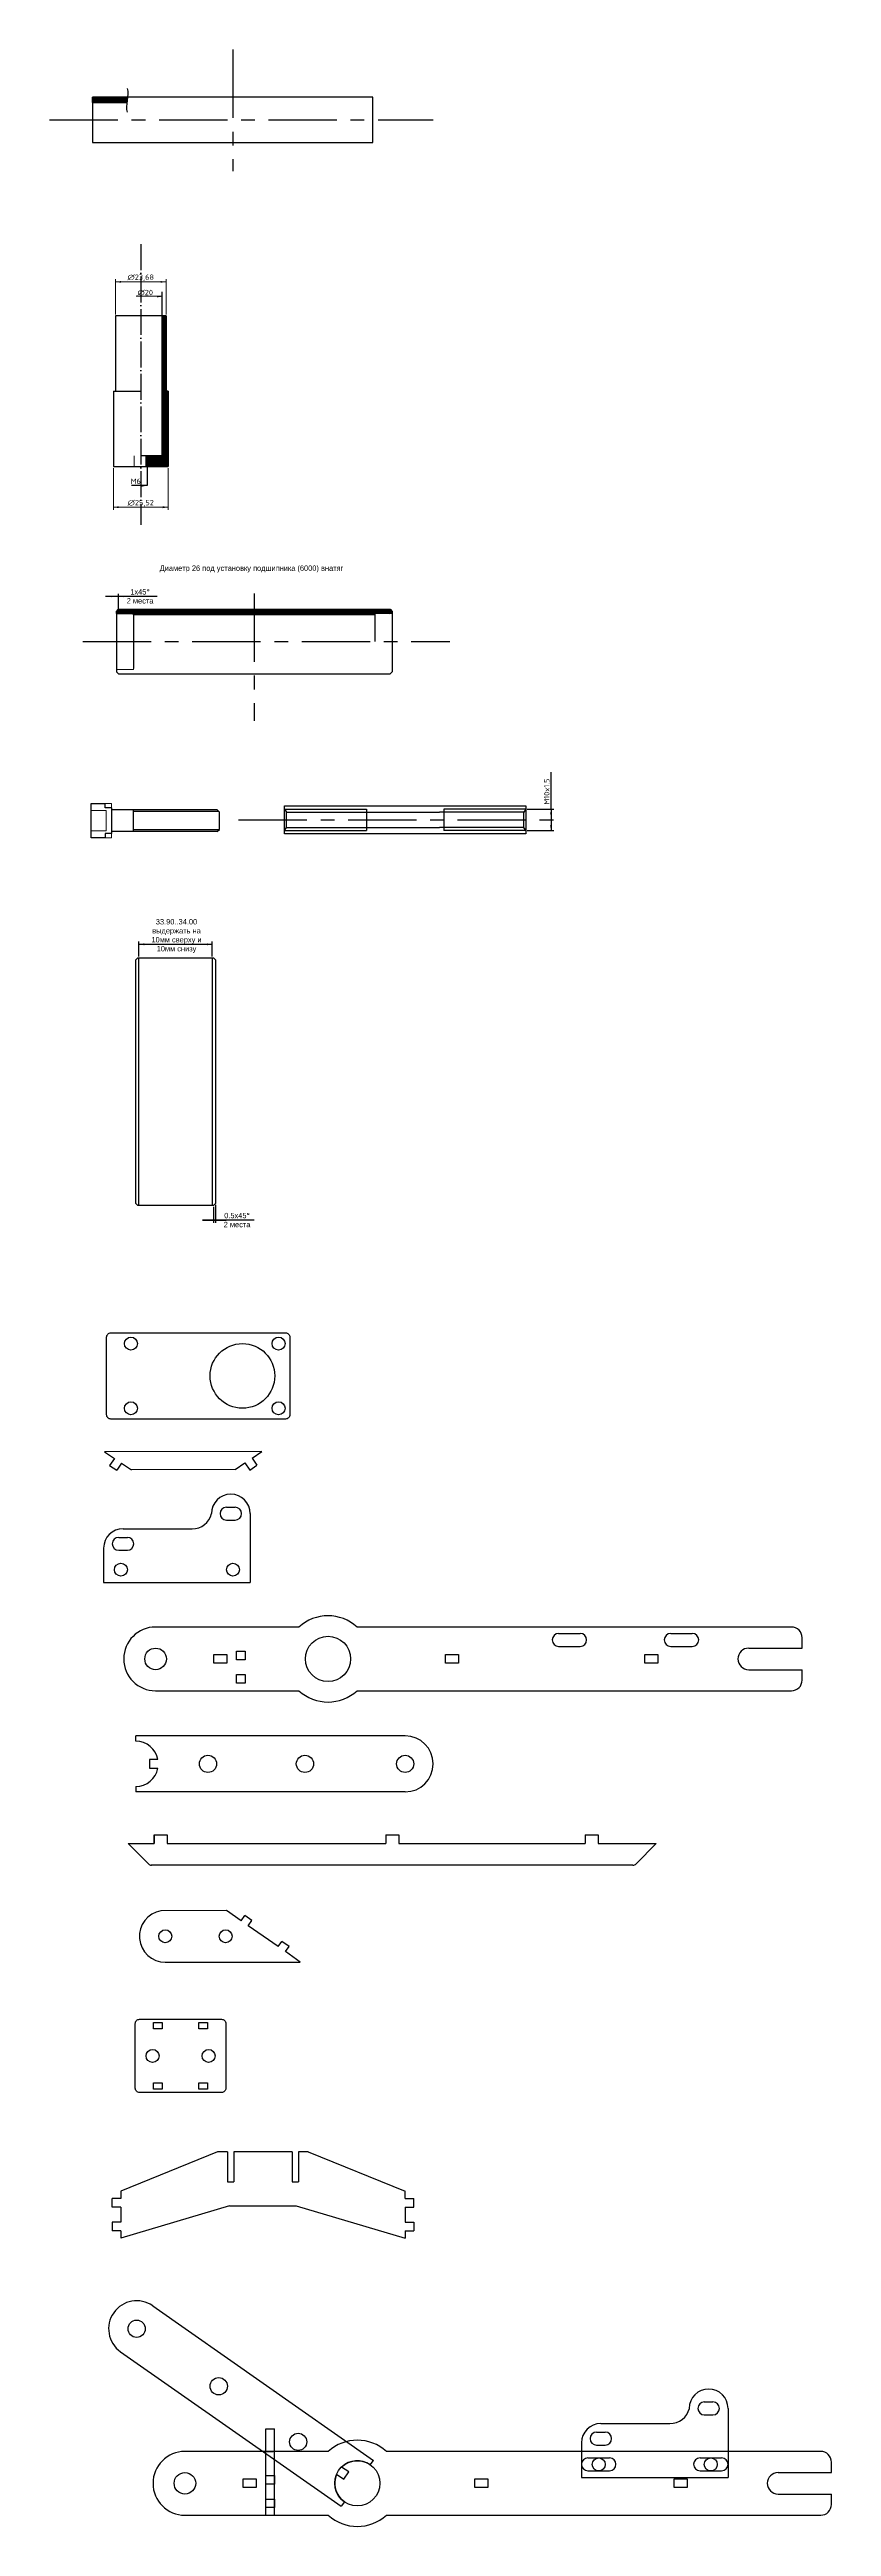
# Model space of a CAD drawing. Header units: millimetres. Extents: x 0 to 4369, y 0 to 3265.
# Drawn here: x 2271 to 2634, y 2116 to 3265 of the extents above; entities that cross this region are included whole.
import ezdxf

# ---------------------------------------------------------------- set-up
doc = ezdxf.new("R2010")
doc.units = ezdxf.units.MM
for name, pattern in [('ACAD_ISO02W100', [15, 12, -3]), ('ACAD_ISO04W100', [30, 24, -2.95, 0.1, -2.95]), ('CENTER', [50.8, 31.75, -6.35, 6.35, -6.35])]:
    doc.linetypes.add(name, pattern=pattern)
doc.layers.get('0').update_dxf_attribs({"true_color": 0xffffff})
doc.layers.add('Axis', color=7, linetype='CENTER', true_color=0xffffff)
for name, color, linetype, lineweight, true_color in [('Dims', 7, 'Continuous', 9, 0x000000), ('Main', 7, 'Continuous', 25, 0x000000), ('Unvisible', 7, 'ACAD_ISO02W100', 5, 0x000000)]:
    doc.layers.add(name, color=color, linetype=linetype, lineweight=lineweight, true_color=true_color)
doc.styles.add('textstyle0', font='')
doc.styles.add('textstyle2', font='')
doc.styles.add('textstyle3', font='')
doc.styles.add('textstyle4', font='')
doc.styles.add('textstyle5', font='')
doc.styles.add('textstyle6', font='')
doc.styles.add('textstyle7', font='')
doc.styles.add('textstyle8', font='')
doc.styles.add('textstyle9', font='')
doc.styles.get('textstyle0').set_extended_font_data('Standard')
doc.styles.get('textstyle2').set_extended_font_data('Cyrillic_II')
doc.styles.get('textstyle3').set_extended_font_data('Standard')
doc.styles.get('textstyle4').set_extended_font_data('Standard')
doc.styles.get('textstyle5').set_extended_font_data('Standard')
doc.styles.get('textstyle6').set_extended_font_data('Cyrillic_II')
doc.styles.get('textstyle7').set_extended_font_data('Standard')
doc.styles.get('textstyle8').set_extended_font_data('Cyrillic_II')
doc.styles.get('textstyle9').set_extended_font_data('Cyrillic_II')
pattern_1 = [(45, (0, 0), (-0.0883883476, 0.0883883476), [])]

# ---------------------------------------------------------------- blocks, each defined once
blk = doc.blocks.new('КреплениеТормоза')
for points in [[(-5, 3), (5, 3)], [(47, 3), (57, 3)], [(-5, -3), (5, -3)], [(47, -3), (57, -3)]]:
    blk.add_lwpolyline(points)
for centre, start, end in [((-5, 0), 90, 270), ((5, 0), 270, 90), ((47, 0), 90, 270), ((57, 0), 270, 90)]:
    blk.add_arc(centre, 3, start, end)
blk = doc.blocks.new('Balance')
for p, q in [((-13.5, 14.8), (-80, 14.8)), ((215, 14.8), (13.5, 14.8)), ((195.2, 5), (220, 5)), ((220, 5), (220, 9.8)), ((195.2, -5), (220, -5)), ((220, -9.8), (220, -5)), ((-80, -14.8), (-13.5, -14.8)), ((13.5, -14.8), (215, -14.8))]:
    blk.add_line(p, q)
for points in [[(-53, -2), (-53, 2), (-47, 2), (-47, -2), (-53, -2)], [(-42.5, 3.6), (-38.5, 3.6), (-38.5, -0.4), (-42.5, -0.4), (-42.5, 3.6)], [(54.5, -2), (54.5, 2), (60.5, 2), (60.5, -2), (54.5, -2)], [(147, -2), (147, 2), (153, 2), (153, -2), (147, -2)], [(-42.5, -7.3), (-38.5, -7.3), (-38.5, -11.3), (-42.5, -11.3), (-42.5, -7.3)]]:
    blk.add_lwpolyline(points)
for centre, radius in [((-80, 0), 5), ((-80, 0), 0), ((0, 0), 10.5)]:
    blk.add_circle(centre, radius)
for centre, radius, start, end in [((-80, 0), 14.8, 90, 270), ((0, 0), 20, 47.5189, 132.4811), ((215, 9.8), 5, 0, 90), ((195.2, 0), 5, 90, 270), ((215, -9.8), 5, 270, 0), ((0, 0), 20, 227.5189, 312.4811)]:
    blk.add_arc(centre, radius, start, end)
blk.add_blockref('КреплениеТормоза', (112, 8.8))
blk = doc.blocks.new('Lever')
for p, q in [((0, 10.5), (0, 13)), ((125, 13), (0, 13)), ((10.3, 2), (6.3, 2)), ((6.3, 2), (6.3, -2)), ((0, -10.5), (0, -13)), ((6.3, -2), (10.3, -2)), ((125, -13), (0, -13))]:
    blk.add_line(p, q)
for centre in [(33.5, 0), (78.5, 0), (125, 0)]:
    blk.add_circle(centre, 4)
for centre, radius, start, end in [((125, 0), 13, 270, 90), ((0, 0), 10.5, 10.8986, 90), ((0, 0), 10.5, 270, 349.07)]:
    blk.add_arc(centre, radius, start, end)
blk = doc.blocks.new('DiskBrakeMount')
for centre in [(-26, 8), (26, 8)]:
    blk.add_circle(centre, 3)
at = {"layer": 'Main'}
for p, q in [((23, 37), (27, 37)), ((-27, 23), (-23, 23)), ((-25, 27), (7, 27)), ((23, 31), (27, 31)), ((34, 34), (34, 2)), ((-34, 18), (-34, 2)), ((-27, 17), (-23, 17)), ((-34, 2), (34, 2))]:
    blk.add_line(p, q, dxfattribs=at)
for centre, radius, start, end in [((25, 34), 9, 0, 180), ((23, 34), 3, 90, 270), ((27, 34), 3, 270, 90), ((-25, 18), 9, 90, 180), ((-27, 20), 3, 90, 270), ((-23, 20), 3, 270, 90), ((7.2, 36.1), 9.09, 269.0098, 346.7402)]:
    blk.add_arc(centre, radius, start, end, dxfattribs=at)
blk = doc.blocks.new('LeverStop')
for p, q in [((-21, 25), (-66, 6.8)), ((-16.5, 25), (-21, 25)), ((-16.5, 25), (-16.5, 11)), ((13.5, 25), (-13.5, 25)), ((-13.5, 25), (-13.5, 11)), ((13.5, 25), (13.5, 11)), ((21, 25), (16.5, 25)), ((16.5, 25), (16.5, 11)), ((21, 25), (66, 6.8)), ((-66, 3.3), (-70, 3.3)), ((-70, -0.7), (-70, 3.3)), ((-66, 6.8), (-66, 3.3)), ((-15.5, 0), (-66, -15)), ((-16.5, 11), (-13.5, 11)), ((-15.5, 0), (15.5, 0)), ((13.5, 11), (16.5, 11)), ((15.5, 0), (66, -15)), ((66, 3.3), (66, 6.8)), ((66, 3.3), (70, 3.3)), ((70, -0.7), (70, 3.3)), ((-66, -0.7), (-70, -0.7)), ((-66, -7.6), (-70, -7.6)), ((-70, -7.6), (-70, -11.6)), ((-66, -0.7), (-66, -7.6)), ((66, -0.7), (70, -0.7)), ((66, -0.7), (66, -7.6)), ((66, -7.6), (70, -7.6)), ((70, -7.6), (70, -11.6)), ((-66, -11.6), (-70, -11.6)), ((-66, -11.6), (-66, -15)), ((66, -11.6), (70, -11.6)), ((66, -11.6), (66, -15))]:
    blk.add_line(p, q)
blk = doc.blocks.new('Маятник')
at = {"rotation": 144.9999999999845}
blk.add_blockref('Lever', (99, 0), dxfattribs=at)
for name, p in [('DiskBrakeMount', (237, 0.75)), ('Balance', (99, 0))]:
    blk.add_blockref(name, p)
blk = doc.blocks.new('ВтулкаМаятника')
h = blk.add_hatch()
h.set_pattern_fill('ANSI31', color=256, scale=0.5, style=0)
h.set_pattern_definition(pattern_1)
h.paths.add_polyline_path([(-7, 15), (119, 15), (120, 14), (120, 13), (112, 13), (112, 12.5), (0, 12.5), (0, 13), (-8, 13), (-8, 14)])
for p, q in [((11, 21), (-13, 21)), ((-8, 14.1), (-8, 14)), ((-8, 13), (-0.5, 13)), ((-7, 15.1), (-7, 22.2)), ((-0.5, 13), (0, 13)), ((0, 0), (0, -12.5)), ((120, -14.1), (120, -14.1))]:
    blk.add_line(p, q)
blk.add_lwpolyline([(-7, 15), (119, 15), (120, 14), (120, 13), (112, 13), (112, 12.5), (0, 12.5), (0, 13), (-8, 13), (-8, 14), (-7, 15)])
for points in [[(-8, 21), (-10.5, 20.6), (-10.5, 21.4)], [(-7, 21), (-4.5, 21.4), (-4.5, 20.6)]]:
    blk.add_solid(points)
at = {"layer": 'Axis'}
for p, q in [((56, 22.3), (56, -36.8)), ((-23.6, 0), (146.7, 0))]:
    blk.add_line(p, q, dxfattribs=at)
at = {"layer": 'Main'}
for p, q in [((-8, 14), (-7, 15)), ((-8, 14), (-8, -14)), ((0, 13), (-8, 13)), ((-7, 15), (119, 15)), ((0, 12.5), (0, 13)), ((0, 12.5), (0, 0)), ((112, 12.5), (0, 12.5)), ((120, 13), (112, 13)), ((112, 13), (112, 12.5)), ((112, 13), (112, 0)), ((119, 15), (120, 14)), ((120, 14), (120, -14)), ((-8, -14), (-7, -15)), ((-7, -15), (119, -15)), ((119, -15), (120, -14))]:
    blk.add_line(p, q, dxfattribs=at)
at = {"layer": 'Unvisible'}
for q in [(0, 0), (-8, -13)]:
    blk.add_line((0, -13), q, dxfattribs=at)
at = {"char_height": 2.5}
for s, insert, attachment_point, style in [('Диаметр 26 под установку подшипника (6000) внатяг', (12.1, 33.7), 4, 'textstyle9'), ('1x45\\FStandard|c0;%%d\\FCyrillic_II|c0;\\P2 места', (3, 21), 5, 'textstyle8')]:
    blk.add_mtext(s, dxfattribs=dict(at, insert=insert, attachment_point=attachment_point, style=style))
blk = doc.blocks.new('Упор')
for p, q in [((38.1, 52), (-24.5, 52)), ((-24.5, 52), (-17.6, 47.1)), ((-17.6, 47.1), (-19.3, 44.7)), ((-19.3, 44.7), (-16, 42.4)), ((-14.3, 44.8), (-16, 42.4)), ((-14.3, 44.8), (-0.4, 35.1)), ((-0.4, 35.1), (-2.1, 32.6)), ((-2.1, 32.6), (1.2, 30.3)), ((2.9, 32.8), (1.2, 30.3)), ((2.9, 32.8), (9.7, 28)), ((9.7, 28), (40.2, 28.2))]:
    blk.add_line(p, q)
for centre in [(10.1, 40), (38.1, 40)]:
    blk.add_circle(centre, 3)
blk.add_arc((38.1, 40), 12, 280, 90)
blk = doc.blocks.new('ОправкаВтулки')
at = {"layer": 'Main'}
blk.add_lwpolyline([(-18, 63), (18, 63, -0.4142136), (20, 61), (20, -20, -0.4142136), (18, -22), (-18, -22, -0.4142136), (-20, -20), (-20, 61, -0.4142136), (-18, 63)], format="xyb", dxfattribs=at)
for centre, radius in [((-15, 51.75), 3), ((15, 51.75), 3), ((0, 0), 15), ((-15, -16.75), 3), ((15, -16.75), 3)]:
    blk.add_circle(centre, radius, dxfattribs=at)
blk = doc.blocks.new('РеброМаятника')
for p, q in [((-110.5, -4), (-110.5, 0)), ((-110.5, 0), (-104.5, 0)), ((-110.5, 0), (-110.5, -4)), ((-110.5, -4), (-110.5, 0)), ((-110.5, 0), (-104.5, 0)), ((-104.5, 0), (-104.5, -4)), ((-104.5, 0), (-104.5, -4)), ((-104.5, 0), (-104.5, -4)), ((-3, 0), (3, 0)), ((-3, 0), (-3, -4)), ((-2.5, 0), (2.5, 0)), ((3, 0), (3, -4)), ((89.5, 0), (95.5, 0)), ((89.5, 0), (89.5, -4)), ((90, 0), (95, 0)), ((95.5, 0), (95.5, -4)), ((-113.1, -13.4), (-122.5, -4)), ((-122.5, -4), (-110.5, -4)), ((-113.1, -13.4), (-122.5, -4)), ((-104.5, -4), (-3, -4)), ((3, -4), (89.5, -4)), ((95.5, -4), (122.5, -4)), ((122.5, -4), (113.1, -13.4)), ((122.5, -4), (113.1, -13.4)), ((111.7, -14), (-111.8, -14)), ((111.7, -14), (-111.7, -14))]:
    blk.add_line(p, q)
blk.add_lwpolyline([(-122.5, -4), (-110.5, -4), (-110.5, 0), (-104.5, 0), (-104.5, -4)])
for centre, start, end in [((-111.7, -12), 225, 270), ((111.7, -12), 269.998, 315)]:
    blk.add_arc(centre, 2, start, end)
blk = doc.blocks.new('УпорГуся')
at = {"layer": 'Main'}
for p, q in [((-70.7, 15.9), (-74.4, 14.4)), ((-74.4, 14.4), (-72.9, 10.7)), ((-69.2, 12.2), (-72.9, 10.7)), ((-12.2, -19.7), (-72.8, 21)), ((-72.8, 21), (-70.7, 15.9)), ((-69.2, 12.2), (-67.1, 7.1)), ((-27.2, -19.7), (-67.1, 7.1)), ((-27.2, -19.7), (-21.7, -19.7)), ((-21.7, -19.7), (-21.7, -23.7)), ((-17.7, -19.7), (-17.7, -23.7)), ((-17.7, -19.7), (-12.2, -19.7)), ((-21.7, -23.7), (-17.7, -23.7))]:
    blk.add_line(p, q, dxfattribs=at)
blk = doc.blocks.new('Hole')
for p, q in [((0, 5), (38, 5)), ((38, 5), (38, -5)), ((0, -5), (38, -5))]:
    blk.add_line(p, q)
at = {"layer": 'Main'}
for p, q in [((0, 5), (1, 3.5)), ((1, 3.5), (40, 3.5)), ((1, -3.5), (1, 3.5)), ((0, -5), (1, -3.5)), ((1, -3.5), (40, -3.5))]:
    blk.add_line(p, q, dxfattribs=at)

msp = doc.modelspace()

# ---------------------------------------------------------------- hatches: boundary and pattern name
h = msp.add_hatch()
h.set_pattern_fill('ANSI31', color=256, scale=0.5, style=0)
h.set_pattern_definition(pattern_1)
h.paths.add_polyline_path([(2323.3, 3141.9), (2325.1, 3141.9), (2325.1, 3106.9), (2326, 3106.9), (2326, 3071.9), (2316.3, 3071.9), (2316.3, 3076.9), (2323.3, 3076.9)])
at = {"layer": 'Main'}
h = msp.add_hatch(dxfattribs=at)
h.set_pattern_fill('LINE', color=256, scale=0.5, angle=45, style=0)
h.set_pattern_definition(pattern_1)
h.paths.add_polyline_path([(2291, 3243.3), (2307, 3243.3), (2307, 3241.8), (2306.9, 3240.8), (2291, 3240.8)])

# ---------------------------------------------------------------- linework, layer by layer
for p, q in [((2323.3, 3150.8), (2311.2, 3151)), ((2323.3, 3141.9), (2323.3, 3153)), ((2315.6, 3076.9), (2315.6, 3071.9)), ((2316.3, 3071.9), (2316.3, 3063.1)), ((2316.3, 3063.1), (2309, 3063.1)), ((2503.7, 2913), (2503.7, 2930.1)), ((2290.3, 2915.6), (2296.8, 2915.6)), ((2290.3, 2899.6), (2290.3, 2915.6)), ((2296.8, 2913.6), (2296.8, 2915.6)), ((2299.8, 2913.6), (2296.8, 2913.6)), ((2299.8, 2913.6), (2299.8, 2901.6)), ((2348.8, 2912.6), (2299.8, 2912.6)), ((2309.8, 2912.6), (2309.8, 2902.6)), ((2349.6, 2911.8), (2309.8, 2911.8)), ((2348.8, 2912.6), (2349.8, 2911.6)), ((2349.8, 2903.6), (2349.8, 2911.6)), ((2492.6, 2913), (2504.9, 2913)), ((2503.7, 2913), (2503.7, 2903)), ((2296.8, 2899.6), (2290.3, 2899.6)), ((2299.8, 2901.6), (2296.8, 2901.6)), ((2296.8, 2901.6), (2296.8, 2899.6)), ((2348.8, 2902.6), (2299.8, 2902.6)), ((2349.6, 2903.3), (2309.8, 2903.3)), ((2348.8, 2902.6), (2349.8, 2903.6)), ((2492.6, 2903), (2504.9, 2903)), ((2312.5, 2844.6), (2312.5, 2851.5)), ((2312.5, 2850.3), (2346.5, 2850.3)), ((2346.5, 2844.6), (2346.5, 2851.5)), ((2347, 2728.4), (2347, 2721)), ((2348, 2729.4), (2348, 2721)), ((2366, 2722.3), (2342, 2722.3)), ((2342, 2722.3), (2353, 2722.3)), ((2371.3, 2121.4), (2371.3, 2161.4)), ((2371.3, 2161.4), (2375.3, 2161.4)), ((2375.3, 2121.4), (2375.3, 2161.4)), ((2371.8, 2150.9), (2374.8, 2150.9)), ((2371.8, 2121.4), (2374.8, 2121.4))]:
    msp.add_line(p, q)
for points in [[(2323.3, 3141.9), (2325.1, 3141.9), (2325.1, 3106.9), (2326, 3106.9), (2326, 3071.9), (2316.3, 3071.9), (2316.3, 3076.9), (2323.3, 3076.9), (2323.3, 3141.9)], [(2319.3, 2350), (2323.3, 2350), (2323.3, 2347), (2319.3, 2347), (2319.3, 2350)], [(2340.3, 2350), (2344.3, 2350), (2344.3, 2347), (2340.3, 2347), (2340.3, 2350)], [(2319.3, 2322), (2323.3, 2322), (2323.3, 2319), (2319.3, 2319), (2319.3, 2322)], [(2340.3, 2322), (2344.3, 2322), (2344.3, 2319), (2340.3, 2319), (2340.3, 2322)]]:
    msp.add_lwpolyline(points)
msp.add_lwpolyline([(2302, 2977.7), (2302, 2977.7), (2302, 2977.7), (2302, 2977.7)], close=True)
msp.add_lwpolyline([(2302, 2977.7), (2302, 2977.7), (2302, 2977.7), (2302, 2977.7)], close=True)
msp.add_lwpolyline([(2350.8, 2317.5), (2312.8, 2317.5, -0.414214), (2310.8, 2319.5), (2310.8, 2349.5, -0.414214), (2312.8, 2351.5), (2350.8, 2351.5, -0.414214), (2352.8, 2349.5), (2352.8, 2319.5, -0.414214)], format="xyb", close=True)
for centre in [(2318.8, 2334.5), (2344.8, 2334.5)]:
    msp.add_circle(centre, 3)
for points in [[(2323.3, 3150.8), (2320.8, 3150.4), (2320.8, 3151.2)], [(2316.3, 3063.1), (2313.8, 3062.6), (2313.8, 3063.5)], [(2503.7, 2913), (2504.1, 2910.5), (2503.2, 2910.5)], [(2503.7, 2903), (2503.2, 2905.5), (2504.1, 2905.5)], [(2312.5, 2850.3), (2315, 2850.7), (2315, 2849.8)], [(2346.5, 2850.3), (2344, 2849.8), (2344, 2850.7)], [(2347, 2722.3), (2344.5, 2721.9), (2344.5, 2722.7)], [(2348, 2722.3), (2350.5, 2722.7), (2350.5, 2721.9)]]:
    msp.add_solid(points)
at = {"layer": 'Axis'}
for p, q in [((2356, 3265.4), (2356, 3208.9)), ((2271, 3232.8), (2449, 3232.8)), ((2358.7, 2908), (2509.7, 2908))]:
    msp.add_line(p, q, dxfattribs=at)
at = {"layer": 'Axis', "linetype": 'ACAD_ISO04W100', "ltscale": 0.5}
msp.add_line((2313.3, 3175.1), (2313.3, 3044.9), dxfattribs=at)
at = {"layer": 'Dims'}
for p, q in [((2301.6, 3142.5), (2301.6, 3158.8)), ((2301.6, 3157.6), (2325.1, 3157.6)), ((2325.1, 3142.5), (2325.1, 3158.8)), ((2300.6, 3071.2), (2300.6, 3051.8)), ((2326, 3071.2), (2326, 3051.8)), ((2300.6, 3053.1), (2326, 3053.1))]:
    msp.add_line(p, q, dxfattribs=at)
for points in [[(2301.6, 3157.6), (2304.1, 3158), (2304.1, 3157.2)], [(2325.1, 3157.6), (2322.6, 3157.2), (2322.6, 3158)], [(2300.6, 3053.1), (2303.1, 3053.5), (2303.1, 3052.6)], [(2326, 3053.1), (2323.5, 3052.6), (2323.5, 3053.5)]]:
    msp.add_solid(points, dxfattribs=at)
at = {"layer": 'Main'}
for p, q in [((2421, 3243.3), (2291, 3243.3)), ((2291, 3243.3), (2291, 3222.3)), ((2421, 3222.3), (2421, 3243.3)), ((2291, 3240.8), (2306.9, 3240.8)), ((2291, 3222.3), (2421, 3222.3)), ((2325.1, 3141.9), (2301.6, 3141.9)), ((2301.6, 3141.9), (2301.6, 3106.9)), ((2323.3, 3141.9), (2323.3, 3076.9)), ((2325.1, 3106.9), (2325.1, 3141.9)), ((2300.6, 3106.9), (2313.3, 3106.9)), ((2300.6, 3106.9), (2300.6, 3071.9)), ((2326, 3106.9), (2325.1, 3106.9)), ((2326, 3071.9), (2326, 3106.9)), ((2300.6, 3071.9), (2326, 3071.9)), ((2323.3, 3076.9), (2313.3, 3076.9)), ((2380, 2914.5), (2492, 2914.5)), ((2380, 2901.5), (2380, 2914.5)), ((2420, 2911.5), (2452, 2911.5)), ((2492, 2914.5), (2492, 2901.5)), ((2492, 2901.5), (2380, 2901.5)), ((2420, 2904.5), (2452, 2904.5))]:
    msp.add_line(p, q, dxfattribs=at)
for points in [[(2291, 3243.3), (2307, 3243.3), (2307, 3241.8), (2306.9, 3240.8), (2291, 3240.8), (2291, 3243.3)], [(2312, 2844), (2347, 2844), (2348, 2843), (2348, 2730), (2347, 2729), (2312, 2729), (2311, 2730), (2311, 2843), (2312, 2844)]]:
    msp.add_lwpolyline(points, dxfattribs=at)
msp.add_lwpolyline([(2312.5, 2844), (2346.5, 2844), (2346.5, 2729), (2312.5, 2729)], close=True, dxfattribs=at)
msp.add_open_spline([(2307, 3247.3), (2308, 3244.3), (2306, 3239.3), (2307, 3236.3)], degree=3, dxfattribs=at)
at = {"layer": 'Unvisible'}
for p, q in [((2310.3, 3076.9), (2310.3, 3071.9)), ((2290.3, 2912.3), (2297.3, 2912.3)), ((2296.8, 2915.6), (2299.8, 2915.6)), ((2299.8, 2915.6), (2296.8, 2915.6)), ((2297.3, 2912.3), (2297.3, 2902.9)), ((2299.8, 2915.6), (2299.8, 2913.6)), ((2290.3, 2902.9), (2297.3, 2902.9)), ((2296.8, 2899.6), (2299.8, 2899.6)), ((2299.8, 2899.6), (2299.8, 2901.6))]:
    msp.add_line(p, q, dxfattribs=at)

# ---------------------------------------------------------------- block references
for name, p in [('ВтулкаМаятника', (2310, 2990.7)), ('Hole', (2380, 2908))]:
    msp.add_blockref(name, p)
at = {"yscale": -1, "rotation": 180}
msp.add_blockref('Hole', (2492, 2908), dxfattribs=at)
at = {"rotation": 180}
msp.add_blockref('Упор', (2362.8, 2430), dxfattribs=at)
at = {"layer": 'Main'}
for name, p, rotation in [('ОправкаВтулки', (2360.5, 2650), 90), ('УпорГуся', (2368.6, 2638.1), 34)]:
    msp.add_blockref(name, p, dxfattribs=dict(at, rotation=rotation))
for name, p in [('DiskBrakeMount', (2330.1, 2552.1)), ('Balance', (2400.2, 2518.7)), ('Lever', (2311, 2470)), ('РеброМаятника', (2430, 2437)), ('LeverStop', (2370, 2265)), ('Маятник', (2314.8, 2136.2))]:
    msp.add_blockref(name, p, dxfattribs=at)

# ---------------------------------------------------------------- texts
at = {"char_height": 2.5, "attachment_point": 5}
for s, insert, style in [('M6', (2311, 3065.1), 'textstyle7'), ('0.5x45\\FStandard|c0;%%d\\FCyrillic_II|c0;\\P2 места', (2358, 2722.3), 'textstyle2')]:
    msp.add_mtext(s, dxfattribs=dict(at, insert=insert, style=style))
at = {"insert": (2501.7, 2921.1), "char_height": 2.5, "attachment_point": 5, "rotation": 90, "style": 'textstyle0'}
msp.add_mtext('M10x1.5', dxfattribs=at)
at = {"layer": 'Dims', "char_height": 2.5, "attachment_point": 5}
for s, insert, style in [('∅23,68', (2313.3, 3159.5), 'textstyle5'), ('∅20', (2315.4, 3152.6), 'textstyle3'), ('∅25,52', (2313.3, 3054.9), 'textstyle4')]:
    msp.add_mtext(s, dxfattribs=dict(at, insert=insert, style=style))
at = {"layer": 'Dims', "insert": (2329.9, 2854.1), "char_height": 2.5, "width": 24.097, "attachment_point": 5, "style": 'textstyle6'}
msp.add_mtext('33.90..34.00\\Pвыдержать на 10мм сверху и 10мм снизу', dxfattribs=at)

doc.saveas('drawing.dxf')
